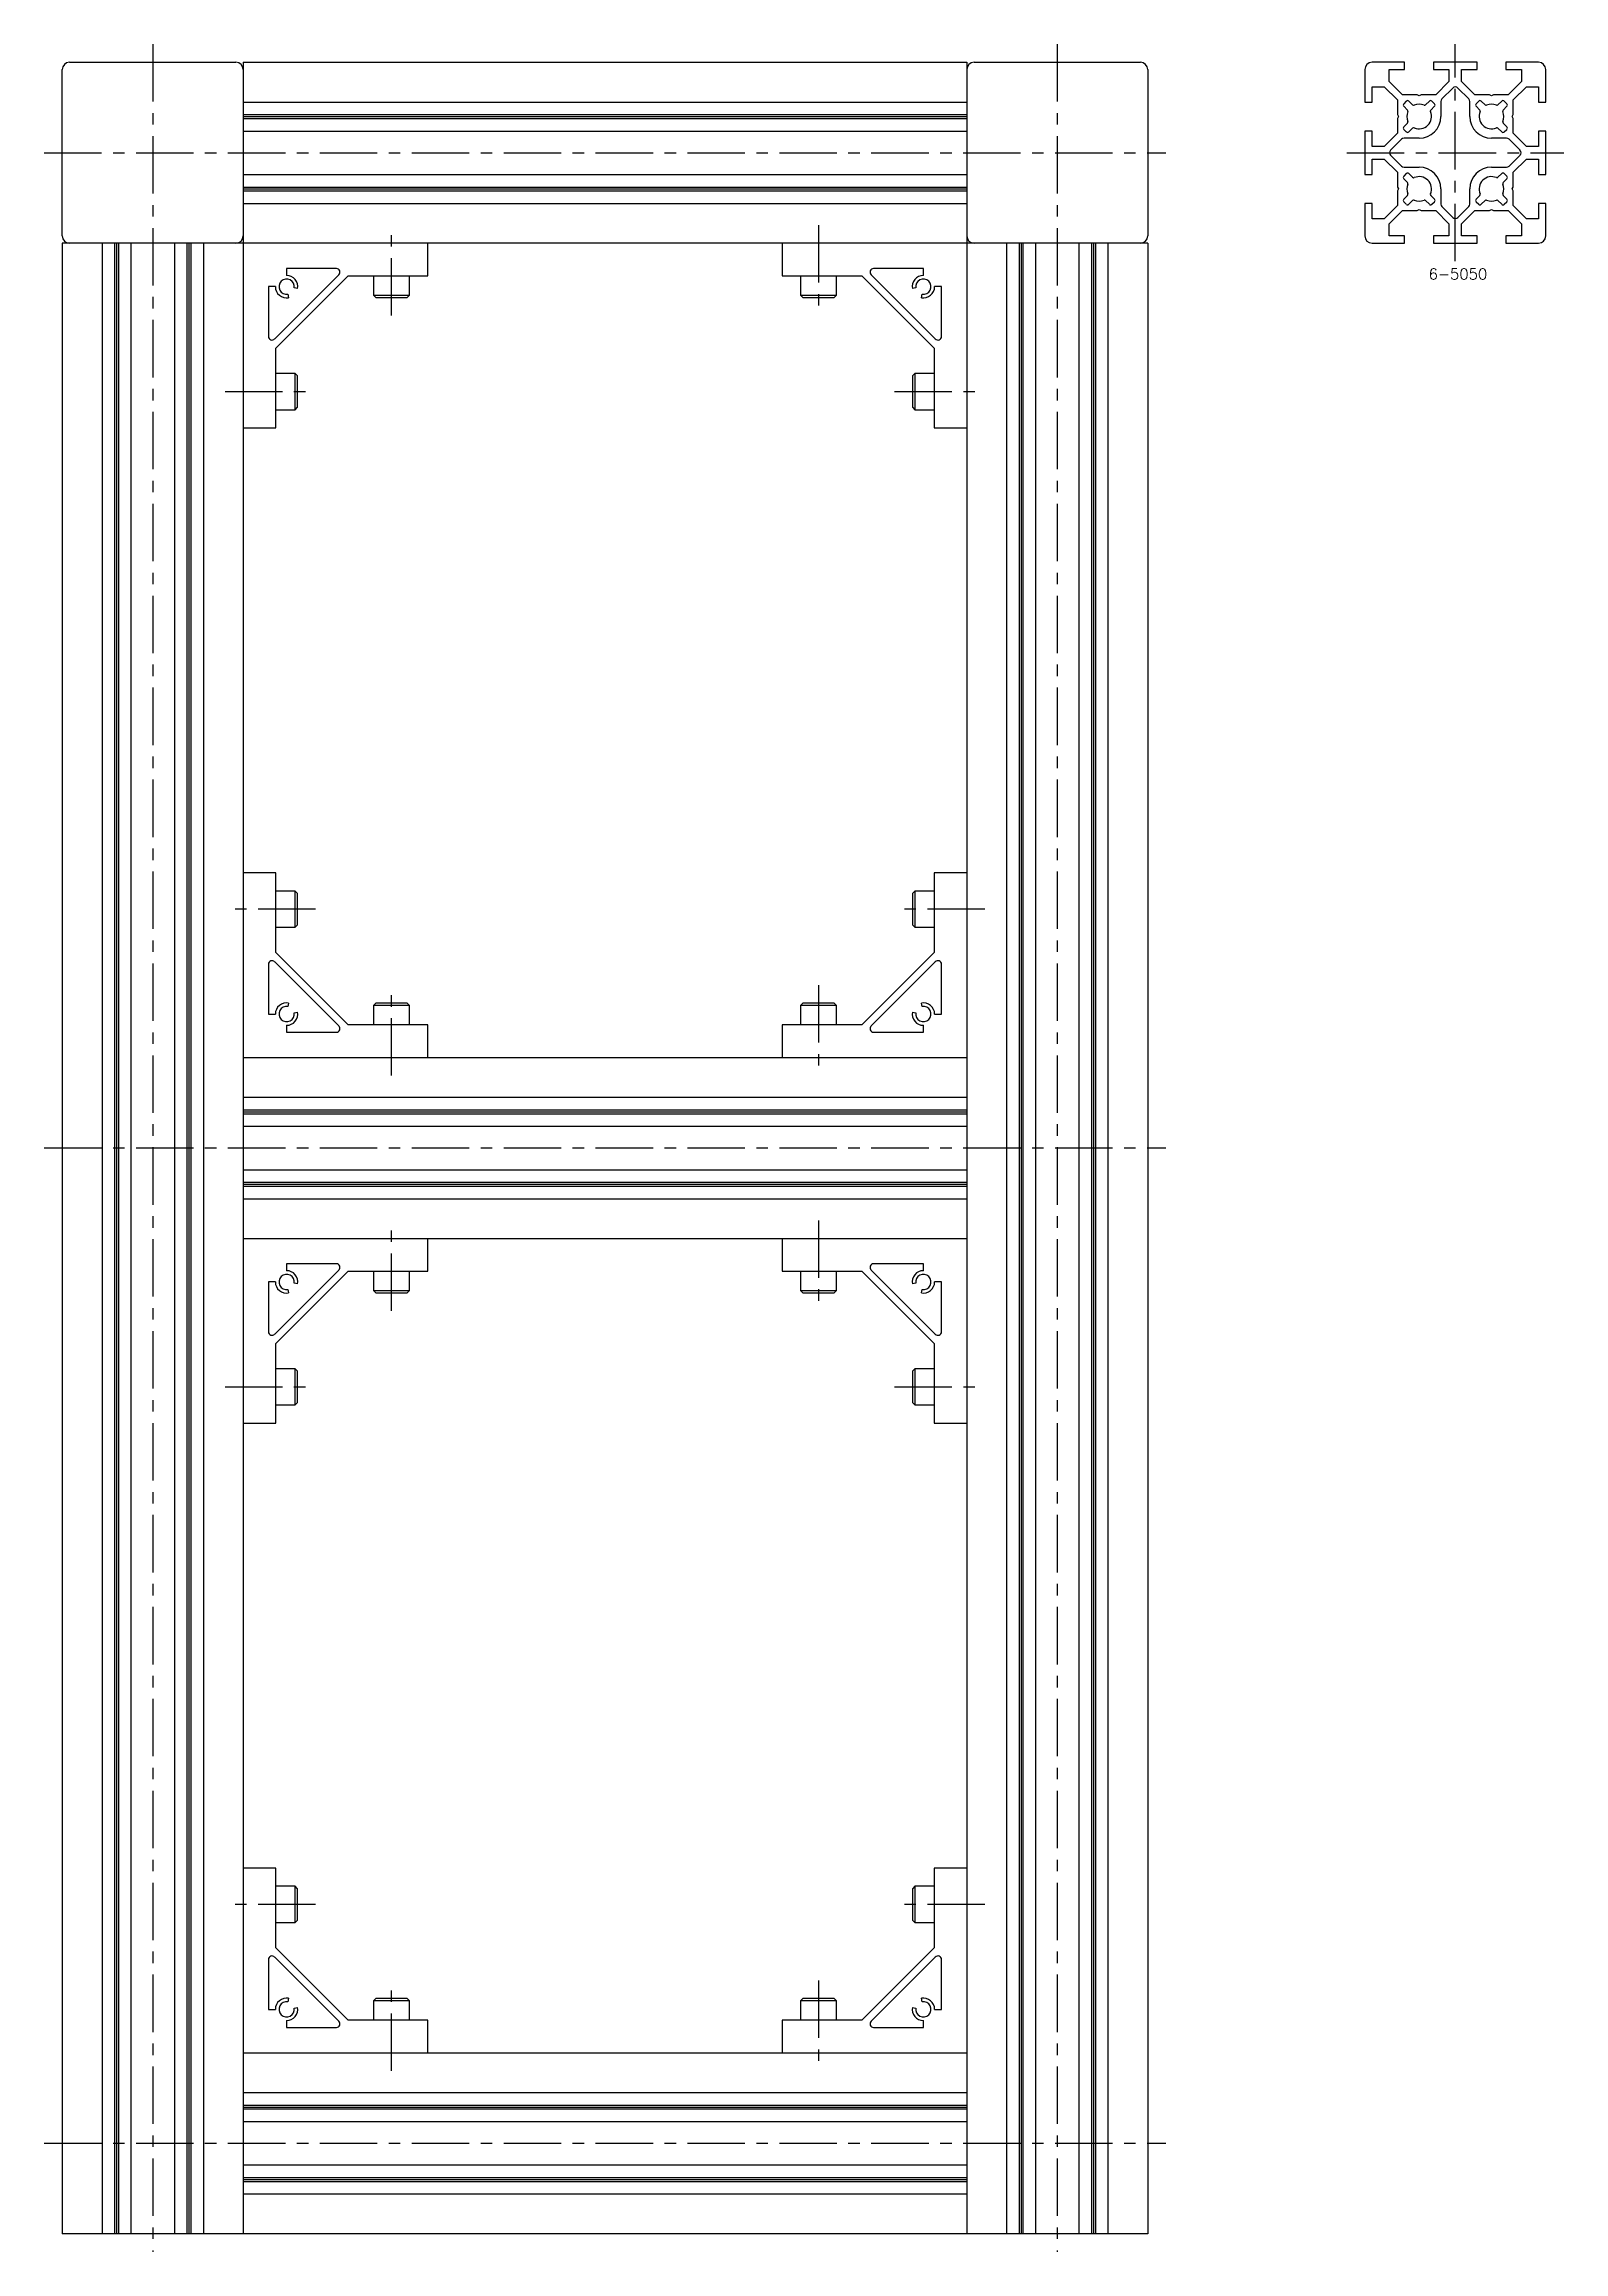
# Model space of a CAD drawing. Extents: x -5 to 781, y -8 to 975.
# Drawn here: x 361 to 781, y 5 to 615 of the extents above; entities that cross this region are included whole.
import ezdxf

# ---------------------------------------------------------------- set-up
doc = ezdxf.new("R2010")
doc.units = 0
doc.header["$LTSCALE"] = 0.5
doc.linetypes.add('CENTER', pattern=[50.8, 31.75, -6.35, 6.35, -6.35])
for name, color, linetype in [('MSM_CENTER', 1, 'CENTER'), ('MSM_CONTINUOUS', 7, 'CONTINUOUS'), ('MSM_PART_NUMBER', 7, 'CONTINUOUS')]:
    doc.layers.add(name, color=color, linetype=linetype)
doc.styles.get("Standard").update_dxf_attribs({"font": 'txt.shx', "height": 3, "bigfont": 'bigfont.shx'})

# ---------------------------------------------------------------- blocks, each defined once
blk = doc.blocks.new('*U10')
at = {"layer": 'MSM_PART_NUMBER'}
blk.add_text('6-5050', height=3, dxfattribs=at).set_placement((743.62, 549.97))

msp = doc.modelspace()

# ---------------------------------------------------------------- linework, layer by layer
at = {"layer": 'MSM_CENTER'}
for p, q in [((391, 615), (391, 5)), ((641, 615), (641, 5)), ((751, 555), (751, 615)), ((361, 585), (671, 585)), ((721, 585), (781, 585)), ((457, 540), (457, 565)), ((575, 565), (575, 540)), ((411, 519), (436, 519)), ((596, 519), (621, 519)), ((436, 376), (411, 376)), ((621, 376), (596, 376)), ((457, 330), (457, 355)), ((575, 355), (575, 330)), ((361, 310), (671, 310)), ((457, 265), (457, 290)), ((575, 290), (575, 265)), ((411, 244), (436, 244)), ((596, 244), (621, 244)), ((436, 101), (411, 101)), ((621, 101), (596, 101)), ((457, 55), (457, 80)), ((575, 80), (575, 55)), ((361, 35), (671, 35))]:
    msp.add_line(p, q, dxfattribs=at)
at = {"layer": 'MSM_CONTINUOUS'}
for p, q in [((366, 562), (366, 608)), ((368, 610), (414, 610)), ((416, 610), (416, 10)), ((416, 610), (616, 610)), ((616, 610), (616, 10)), ((618, 610), (664, 610)), ((666, 608), (666, 562)), ((726, 608), (726, 599)), ((737, 610), (728, 610)), ((732.75, 604.66), (732.75, 608)), ((732.75, 608), (737, 608)), ((736.41, 601), (732.75, 604.66)), ((737, 608), (737, 610)), ((757, 610), (745, 610)), ((745, 610), (745, 608)), ((745, 608), (749.25, 608)), ((749.25, 604.66), (745.59, 601)), ((749.25, 608), (749.25, 604.66)), ((752.75, 604.66), (752.75, 608)), ((752.75, 608), (757, 608)), ((756.41, 601), (752.75, 604.66)), ((757, 608), (757, 610)), ((774, 610), (765, 610)), ((765, 610), (765, 608)), ((765, 608), (769.25, 608)), ((769.25, 604.66), (765.59, 601)), ((769.25, 608), (769.25, 604.66)), ((776, 599), (776, 608)), ((416, 599), (616, 599)), ((726, 599), (728, 599)), ((728, 599), (728, 603.25)), ((728, 603.25), (731.34, 603.25)), ((731.34, 603.25), (735, 599.59)), ((735, 599.59), (735, 595.52)), ((740.48, 601), (736.41, 601)), ((737.46, 599.24), (736.76, 598.54)), ((736.76, 597.83), (737.79, 596.79)), ((739.21, 598.21), (738.17, 599.24)), ((741, 600.7), (740.48, 601)), ((741.52, 601), (741, 600.7)), ((745.59, 601), (741.52, 601)), ((743.83, 599.24), (742.79, 598.21)), ((744.21, 596.79), (745.24, 597.83)), ((745.24, 598.54), (744.54, 599.24)), ((747, 599.17), (747, 595)), ((750.29, 602.88), (747.29, 599.88)), ((754.71, 599.88), (751.71, 602.88)), ((755, 595), (755, 599.17)), ((760.48, 601), (756.41, 601)), ((757.46, 599.24), (756.76, 598.54)), ((756.76, 597.83), (757.79, 596.79)), ((759.21, 598.21), (758.17, 599.24)), ((761, 600.7), (760.48, 601)), ((761.52, 601), (761, 600.7)), ((765.59, 601), (761.52, 601)), ((763.83, 599.24), (762.79, 598.21)), ((764.21, 596.79), (765.24, 597.83)), ((765.24, 598.54), (764.54, 599.24)), ((767, 599.59), (770.66, 603.25)), ((767, 595.52), (767, 599.59)), ((770.66, 603.25), (774, 603.25)), ((774, 603.25), (774, 599)), ((774, 599), (776, 599)), ((416, 595.52), (616, 595.52)), ((416, 595), (616, 595)), ((416, 594.48), (616, 594.48)), ((735, 595.52), (735.3, 595)), ((735.3, 595), (735, 594.48)), ((735, 594.48), (735, 590.41)), ((737.79, 593.21), (736.76, 592.17)), ((738.17, 590.76), (739.21, 591.79)), ((762.79, 591.79), (763.83, 590.76)), ((765.24, 592.17), (764.21, 593.21)), ((766.7, 595), (767, 595.52)), ((767, 594.48), (766.7, 595)), ((767, 590.41), (767, 594.48)), ((416, 591), (616, 591)), ((728, 591), (726, 591)), ((726, 591), (726, 579)), ((728, 586.75), (728, 591)), ((731.34, 586.75), (728, 586.75)), ((735, 590.41), (731.34, 586.75)), ((736.12, 588.71), (733.12, 585.71)), ((736.76, 591.46), (737.46, 590.76)), ((741, 589), (736.83, 589)), ((765.17, 589), (761, 589)), ((764.54, 590.76), (765.24, 591.46)), ((768.88, 585.71), (765.88, 588.71)), ((770.66, 586.75), (767, 590.41)), ((774, 586.75), (770.66, 586.75)), ((776, 591), (774, 591)), ((774, 591), (774, 586.75)), ((776, 579), (776, 591)), ((728, 579), (728, 583.25)), ((728, 583.25), (731.34, 583.25)), ((731.34, 583.25), (735, 579.59)), ((733.12, 584.29), (736.12, 581.29)), ((735, 579.59), (735, 575.52)), ((736.83, 581), (741, 581)), ((761, 581), (765.17, 581)), ((765.88, 581.29), (768.88, 584.29)), ((767, 579.59), (770.66, 583.25)), ((767, 575.52), (767, 579.59)), ((770.66, 583.25), (774, 583.25)), ((774, 583.25), (774, 579)), ((416, 579), (616, 579)), ((416, 575.52), (616, 575.52)), ((416, 575), (616, 575)), ((416, 574.48), (616, 574.48)), ((726, 579), (728, 579)), ((735, 575.52), (735.3, 575)), ((735.3, 575), (735, 574.48)), ((735, 574.48), (735, 570.41)), ((737.46, 579.24), (736.76, 578.54)), ((736.76, 577.83), (737.79, 576.79)), ((739.21, 578.21), (738.17, 579.24)), ((747, 575), (747, 570.83)), ((755, 570.83), (755, 575)), ((763.83, 579.24), (762.79, 578.21)), ((764.21, 576.79), (765.24, 577.83)), ((765.24, 578.54), (764.54, 579.24)), ((766.7, 575), (767, 575.52)), ((767, 574.48), (766.7, 575)), ((767, 570.41), (767, 574.48)), ((774, 579), (776, 579)), ((416, 571), (616, 571)), ((728, 571), (726, 571)), ((726, 571), (726, 562)), ((728, 566.75), (728, 571)), ((735, 570.41), (731.34, 566.75)), ((732.75, 565.34), (736.41, 569)), ((736.41, 569), (740.48, 569)), ((737.79, 573.21), (736.76, 572.17)), ((736.76, 571.46), (737.46, 570.76)), ((738.17, 570.76), (739.21, 571.79)), ((740.48, 569), (741, 569.3)), ((741, 569.3), (741.52, 569)), ((741.52, 569), (745.59, 569)), ((742.79, 571.79), (743.83, 570.76)), ((745.24, 572.17), (744.21, 573.21)), ((744.54, 570.76), (745.24, 571.46)), ((745.59, 569), (749.25, 565.34)), ((747.29, 570.12), (750.29, 567.12)), ((751.71, 567.12), (754.71, 570.12)), ((752.75, 565.34), (756.41, 569)), ((756.41, 569), (760.48, 569)), ((757.79, 573.21), (756.76, 572.17)), ((756.76, 571.46), (757.46, 570.76)), ((758.17, 570.76), (759.21, 571.79)), ((760.48, 569), (761, 569.3)), ((761, 569.3), (761.52, 569)), ((761.52, 569), (765.59, 569)), ((762.79, 571.79), (763.83, 570.76)), ((765.24, 572.17), (764.21, 573.21)), ((764.54, 570.76), (765.24, 571.46)), ((765.59, 569), (769.25, 565.34)), ((770.66, 566.75), (767, 570.41)), ((774, 571), (774, 566.75)), ((776, 571), (774, 571)), ((776, 562), (776, 571)), ((731.34, 566.75), (728, 566.75)), ((732.75, 562), (732.75, 565.34)), ((737, 562), (732.75, 562)), ((737, 560), (737, 562)), ((749.25, 562), (745, 562)), ((745, 562), (745, 560)), ((749.25, 565.34), (749.25, 562)), ((752.75, 562), (752.75, 565.34)), ((757, 562), (752.75, 562)), ((757, 560), (757, 562)), ((769.25, 562), (765, 562)), ((765, 562), (765, 560)), ((769.25, 565.34), (769.25, 562)), ((774, 566.75), (770.66, 566.75)), ((666, 560), (366, 560)), ((366, 560), (366, 10)), ((377, 560), (377, 10)), ((380.48, 560), (380.48, 10)), ((381, 560), (381, 10)), ((381.52, 560), (381.52, 10)), ((385, 560), (385, 10)), ((397, 560), (397, 10)), ((400.48, 560), (400.48, 10)), ((401, 560), (401, 10)), ((401.52, 560), (401.52, 10)), ((405, 560), (405, 10)), ((467, 551), (467, 560)), ((565, 560), (565, 551)), ((627, 560), (627, 10)), ((630.48, 560), (630.48, 10)), ((631, 560), (631, 10)), ((631.52, 560), (631.52, 10)), ((635, 560), (635, 10)), ((647, 560), (647, 10)), ((650.48, 560), (650.48, 10)), ((651, 560), (651, 10)), ((651.52, 560), (651.52, 10)), ((655, 560), (655, 10)), ((666, 560), (666, 10)), ((728, 560), (737, 560)), ((745, 560), (757, 560)), ((765, 560), (774, 560)), ((424.71, 533.54), (442.46, 551.29)), ((425, 531), (445, 551)), ((428, 553), (428, 551.1)), ((441.76, 553), (428, 553)), ((445, 551), (467, 551)), ((452, 551), (452, 545.67)), ((462, 545.67), (462, 551)), ((565, 551), (587, 551)), ((570, 551), (570, 545.67)), ((580, 545.67), (580, 551)), ((587, 551), (607, 531)), ((589.54, 551.29), (607.29, 533.54)), ((604, 553), (590.24, 553)), ((604, 551.1), (604, 553)), ((423, 548), (423, 534.24)), ((424.9, 548), (423, 548)), ((428.36, 545.93), (428.54, 544.95)), ((431.05, 547.46), (430.07, 547.64)), ((452, 545.67), (452.67, 545)), ((452, 545.67), (462, 545.67)), ((452.67, 545), (461.33, 545)), ((461.33, 545), (462, 545.67)), ((570, 545.67), (570.67, 545)), ((570, 545.67), (580, 545.67)), ((570.67, 545), (579.33, 545)), ((579.33, 545), (580, 545.67)), ((601.93, 547.64), (600.95, 547.46)), ((603.46, 544.95), (603.64, 545.93)), ((609, 548), (607.1, 548)), ((609, 534.24), (609, 548)), ((425, 509), (425, 531)), ((607, 531), (607, 509)), ((430.33, 524), (425, 524)), ((431, 523.33), (430.33, 524)), ((430.33, 514), (430.33, 524)), ((431, 514.67), (431, 523.33)), ((601.67, 524), (601, 523.33)), ((601, 523.33), (601, 514.67)), ((607, 524), (601.67, 524)), ((601.67, 524), (601.67, 514)), ((425, 514), (430.33, 514)), ((430.33, 514), (431, 514.67)), ((601, 514.67), (601.67, 514)), ((601.67, 514), (607, 514)), ((416, 509), (425, 509)), ((607, 509), (616, 509)), ((425, 386), (416, 386)), ((425, 364), (425, 386)), ((616, 386), (607, 386)), ((607, 386), (607, 364)), ((430.33, 381), (425, 381)), ((431, 380.33), (430.33, 381)), ((430.33, 371), (430.33, 381)), ((431, 371.67), (431, 380.33)), ((601.67, 381), (601, 380.33)), ((601, 380.33), (601, 371.67)), ((607, 381), (601.67, 381)), ((601.67, 381), (601.67, 371)), ((425, 371), (430.33, 371)), ((430.33, 371), (431, 371.67)), ((601, 371.67), (601.67, 371)), ((601.67, 371), (607, 371)), ((423, 360.76), (423, 347)), ((442.46, 343.71), (424.71, 361.46)), ((445, 344), (425, 364)), ((607, 364), (587, 344)), ((607.29, 361.46), (589.54, 343.71)), ((609, 347), (609, 360.76)), ((428.54, 350.05), (428.36, 349.07)), ((452.67, 350), (452, 349.33)), ((452, 349.33), (452, 344)), ((462, 349.33), (452, 349.33)), ((461.33, 350), (452.67, 350)), ((462, 349.33), (461.33, 350)), ((462, 344), (462, 349.33)), ((570.67, 350), (570, 349.33)), ((570, 349.33), (570, 344)), ((580, 349.33), (570, 349.33)), ((579.33, 350), (570.67, 350)), ((580, 349.33), (579.33, 350)), ((580, 344), (580, 349.33)), ((603.64, 349.07), (603.46, 350.05)), ((423, 347), (424.9, 347)), ((428, 343.9), (428, 342)), ((428, 342), (441.76, 342)), ((430.07, 347.36), (431.05, 347.54)), ((467, 344), (445, 344)), ((467, 335), (467, 344)), ((587, 344), (565, 344)), ((565, 344), (565, 335)), ((590.24, 342), (604, 342)), ((600.95, 347.54), (601.93, 347.36)), ((604, 342), (604, 343.9)), ((607.1, 347), (609, 347)), ((416, 335), (616, 335)), ((416, 324), (616, 324)), ((416, 320.52), (616, 320.52)), ((416, 320), (616, 320)), ((416, 319.48), (616, 319.48)), ((416, 316), (616, 316)), ((416, 304), (616, 304)), ((416, 300.52), (616, 300.52)), ((416, 300), (616, 300)), ((416, 299.48), (616, 299.48)), ((416, 296), (616, 296)), ((416, 285), (616, 285)), ((467, 276), (467, 285)), ((565, 285), (565, 276)), ((424.71, 258.54), (442.46, 276.29)), ((425, 256), (445, 276)), ((428, 278), (428, 276.1)), ((441.76, 278), (428, 278)), ((445, 276), (467, 276)), ((452, 276), (452, 270.67)), ((462, 270.67), (462, 276)), ((565, 276), (587, 276)), ((570, 276), (570, 270.67)), ((580, 270.67), (580, 276)), ((587, 276), (607, 256)), ((589.54, 276.29), (607.29, 258.54)), ((604, 278), (590.24, 278)), ((604, 276.1), (604, 278)), ((423, 273), (423, 259.24)), ((424.9, 273), (423, 273)), ((428.36, 270.93), (428.54, 269.95)), ((431.05, 272.46), (430.07, 272.64)), ((452, 270.67), (452.67, 270)), ((452, 270.67), (462, 270.67)), ((452.67, 270), (461.33, 270)), ((461.33, 270), (462, 270.67)), ((570, 270.67), (570.67, 270)), ((570, 270.67), (580, 270.67)), ((570.67, 270), (579.33, 270)), ((579.33, 270), (580, 270.67)), ((601.93, 272.64), (600.95, 272.46)), ((603.46, 269.95), (603.64, 270.93)), ((609, 273), (607.1, 273)), ((609, 259.24), (609, 273)), ((425, 234), (425, 256)), ((607, 256), (607, 234)), ((430.33, 249), (425, 249)), ((431, 248.33), (430.33, 249)), ((430.33, 239), (430.33, 249)), ((431, 239.67), (431, 248.33)), ((601.67, 249), (601, 248.33)), ((601, 248.33), (601, 239.67)), ((607, 249), (601.67, 249)), ((601.67, 249), (601.67, 239)), ((425, 239), (430.33, 239)), ((430.33, 239), (431, 239.67)), ((601, 239.67), (601.67, 239)), ((601.67, 239), (607, 239)), ((416, 234), (425, 234)), ((607, 234), (616, 234)), ((425, 111), (416, 111)), ((425, 89), (425, 111)), ((616, 111), (607, 111)), ((607, 111), (607, 89)), ((430.33, 106), (425, 106)), ((431, 105.33), (430.33, 106)), ((430.33, 96), (430.33, 106)), ((431, 96.67), (431, 105.33)), ((601.67, 106), (601, 105.33)), ((601, 105.33), (601, 96.67)), ((607, 106), (601.67, 106)), ((601.67, 106), (601.67, 96)), ((425, 96), (430.33, 96)), ((430.33, 96), (431, 96.67)), ((601, 96.67), (601.67, 96)), ((601.67, 96), (607, 96)), ((423, 85.76), (423, 72)), ((442.46, 68.71), (424.71, 86.46)), ((445, 69), (425, 89)), ((607, 89), (587, 69)), ((607.29, 86.46), (589.54, 68.71)), ((609, 72), (609, 85.76)), ((428.54, 75.05), (428.36, 74.07)), ((452.67, 75), (452, 74.33)), ((452, 74.33), (452, 69)), ((462, 74.33), (452, 74.33)), ((461.33, 75), (452.67, 75)), ((462, 74.33), (461.33, 75)), ((462, 69), (462, 74.33)), ((570.67, 75), (570, 74.33)), ((570, 74.33), (570, 69)), ((580, 74.33), (570, 74.33)), ((579.33, 75), (570.67, 75)), ((580, 74.33), (579.33, 75)), ((580, 69), (580, 74.33)), ((603.64, 74.07), (603.46, 75.05)), ((423, 72), (424.9, 72)), ((428, 68.9), (428, 67)), ((430.07, 72.36), (431.05, 72.54)), ((467, 69), (445, 69)), ((467, 60), (467, 69)), ((587, 69), (565, 69)), ((565, 69), (565, 60)), ((600.95, 72.54), (601.93, 72.36)), ((604, 67), (604, 68.9)), ((607.1, 72), (609, 72)), ((428, 67), (441.76, 67)), ((590.24, 67), (604, 67)), ((416, 60), (616, 60)), ((416, 49), (616, 49)), ((416, 45.52), (616, 45.52)), ((416, 45), (616, 45)), ((416, 44.48), (616, 44.48)), ((416, 41), (616, 41)), ((416, 29), (616, 29)), ((416, 25.52), (616, 25.52)), ((416, 25), (616, 25)), ((416, 24.48), (616, 24.48)), ((416, 21), (616, 21)), ((666, 10), (366, 10))]:
    msp.add_line(p, q, dxfattribs=at)
for centre, radius, start, end in [((368, 608), 2, 90, 180), ((414, 608), 2, 0, 90), ((618, 608), 2, 90, 180), ((664, 608), 2, 0, 90), ((728, 608), 2, 90, 180), ((774, 608), 2, 0, 90), ((737.11, 598.18), 0.5, 135, 225), ((737.82, 598.89), 0.5, 45, 135), ((739.49, 598.49), 0.4, 225, 293.38173), ((741, 595), 3.4, 66.61827, 113.38173), ((742.51, 598.49), 0.4, 246.61827, 315), ((744.18, 598.89), 0.5, 45, 135), ((744.89, 598.18), 0.5, 315, 45), ((748, 599.17), 1, 135, 180), ((751, 602.17), 1, 45, 135), ((754, 599.17), 1, 0, 45), ((757.11, 598.18), 0.5, 135, 225), ((757.82, 598.89), 0.5, 45, 135), ((759.49, 598.49), 0.4, 225, 293.38173), ((761, 595), 3.4, 66.61827, 113.38173), ((762.51, 598.49), 0.4, 246.61827, 315), ((764.18, 598.89), 0.5, 45, 135), ((764.89, 598.18), 0.5, 315, 45), ((737.11, 591.82), 0.5, 135, 225), ((741, 595), 3.4, 156.61827, 203.38173), ((737.51, 596.51), 0.4, 336.61827, 45), ((737.51, 593.49), 0.4, 315, 23.38173), ((739.49, 591.51), 0.4, 66.61827, 135), ((741, 595), 3.4, 246.61827, 23.38173), ((741, 595), 6, 270, 0), ((744.49, 596.51), 0.4, 135, 203.38173), ((761, 595), 6, 180, 270), ((761, 595), 3.4, 156.61827, 293.38173), ((757.51, 596.51), 0.4, 336.61827, 45), ((762.51, 591.51), 0.4, 45, 113.38173), ((764.49, 596.51), 0.4, 135, 203.38173), ((764.49, 593.49), 0.4, 156.61827, 225), ((761, 595), 3.4, 336.61827, 23.38173), ((764.89, 591.82), 0.5, 315, 45), ((733.83, 585), 1, 135, 225), ((736.83, 588), 1, 90, 135), ((737.82, 591.11), 0.5, 225, 315), ((764.18, 591.11), 0.5, 225, 315), ((765.17, 588), 1, 45, 90), ((768.17, 585), 1, 315, 45), ((736.83, 582), 1, 225, 270), ((741, 575), 6, 0, 90), ((761, 575), 6, 90, 180), ((765.17, 582), 1, 270, 315), ((737.11, 578.18), 0.5, 135, 225), ((737.82, 578.89), 0.5, 45, 135), ((741, 575), 3.4, 156.61827, 203.38173), ((737.51, 576.51), 0.4, 336.61827, 45), ((737.51, 573.49), 0.4, 315, 23.38173), ((739.49, 578.49), 0.4, 225, 293.38173), ((741, 575), 3.4, 336.61827, 113.38173), ((744.49, 573.49), 0.4, 156.61827, 225), ((761, 575), 3.4, 66.61827, 203.38173), ((757.51, 573.49), 0.4, 315, 23.38173), ((762.51, 578.49), 0.4, 246.61827, 315), ((764.18, 578.89), 0.5, 45, 135), ((764.49, 576.51), 0.4, 135, 203.38173), ((764.49, 573.49), 0.4, 156.61827, 225), ((761, 575), 3.4, 336.61827, 23.38173), ((764.89, 578.18), 0.5, 315, 45), ((737.11, 571.82), 0.5, 135, 225), ((737.82, 571.11), 0.5, 225, 315), ((739.49, 571.51), 0.4, 66.61827, 135), ((741, 575), 3.4, 246.61827, 293.38173), ((742.51, 571.51), 0.4, 45, 113.38173), ((744.18, 571.11), 0.5, 225, 315), ((744.89, 571.82), 0.5, 315, 45), ((748, 570.83), 1, 180, 225), ((754, 570.83), 1, 315, 0), ((757.11, 571.82), 0.5, 135, 225), ((757.82, 571.11), 0.5, 225, 315), ((759.49, 571.51), 0.4, 66.61827, 135), ((761, 575), 3.4, 246.61827, 293.38173), ((762.51, 571.51), 0.4, 45, 113.38173), ((764.18, 571.11), 0.5, 225, 315), ((764.89, 571.82), 0.5, 315, 45), ((368, 562), 2, 180, 270), ((414, 562), 2, 270, 0), ((618, 562), 2, 180, 270), ((664, 562), 2, 270, 0), ((728, 562), 2, 180, 270), ((751, 567.83), 1, 225, 315), ((774, 562), 2, 270, 0), ((428, 548), 2.1, 350, 280), ((428, 548), 3.1, 350, 90), ((441.76, 552), 1, 315, 90), ((590.24, 552), 1, 90, 225), ((604, 548), 3.1, 90, 190), ((604, 548), 2.1, 260, 190), ((428, 548), 3.1, 180, 280), ((604, 548), 3.1, 260, 0), ((424, 534.24), 1, 180, 315), ((608, 534.24), 1, 225, 0), ((424, 360.76), 1, 45, 180), ((608, 360.76), 1, 0, 135), ((428, 347), 3.1, 80, 180), ((428, 347), 2.1, 80, 10), ((604, 347), 2.1, 170, 100), ((604, 347), 3.1, 0, 100), ((428, 347), 3.1, 270, 10), ((441.76, 343), 1, 270, 45), ((590.24, 343), 1, 135, 270), ((604, 347), 3.1, 170, 270), ((428, 273), 2.1, 350, 280), ((428, 273), 3.1, 350, 90), ((441.76, 277), 1, 315, 90), ((590.24, 277), 1, 90, 225), ((604, 273), 3.1, 90, 190), ((604, 273), 2.1, 260, 190), ((428, 273), 3.1, 180, 280), ((604, 273), 3.1, 260, 0), ((424, 259.24), 1, 180, 315), ((608, 259.24), 1, 225, 0), ((424, 85.76), 1, 45, 180), ((608, 85.76), 1, 0, 135), ((428, 72), 3.1, 80, 180), ((428, 72), 2.1, 80, 10), ((604, 72), 2.1, 170, 100), ((604, 72), 3.1, 0, 100), ((428, 72), 3.1, 270, 10), ((441.76, 68), 1, 270, 45), ((590.24, 68), 1, 135, 270), ((604, 72), 3.1, 170, 270)]:
    msp.add_arc(centre, radius, start, end, dxfattribs=at)

# ---------------------------------------------------------------- block references
msp.add_blockref('*U10', (0, 0), dxfattribs=at)

doc.saveas('drawing.dxf')
